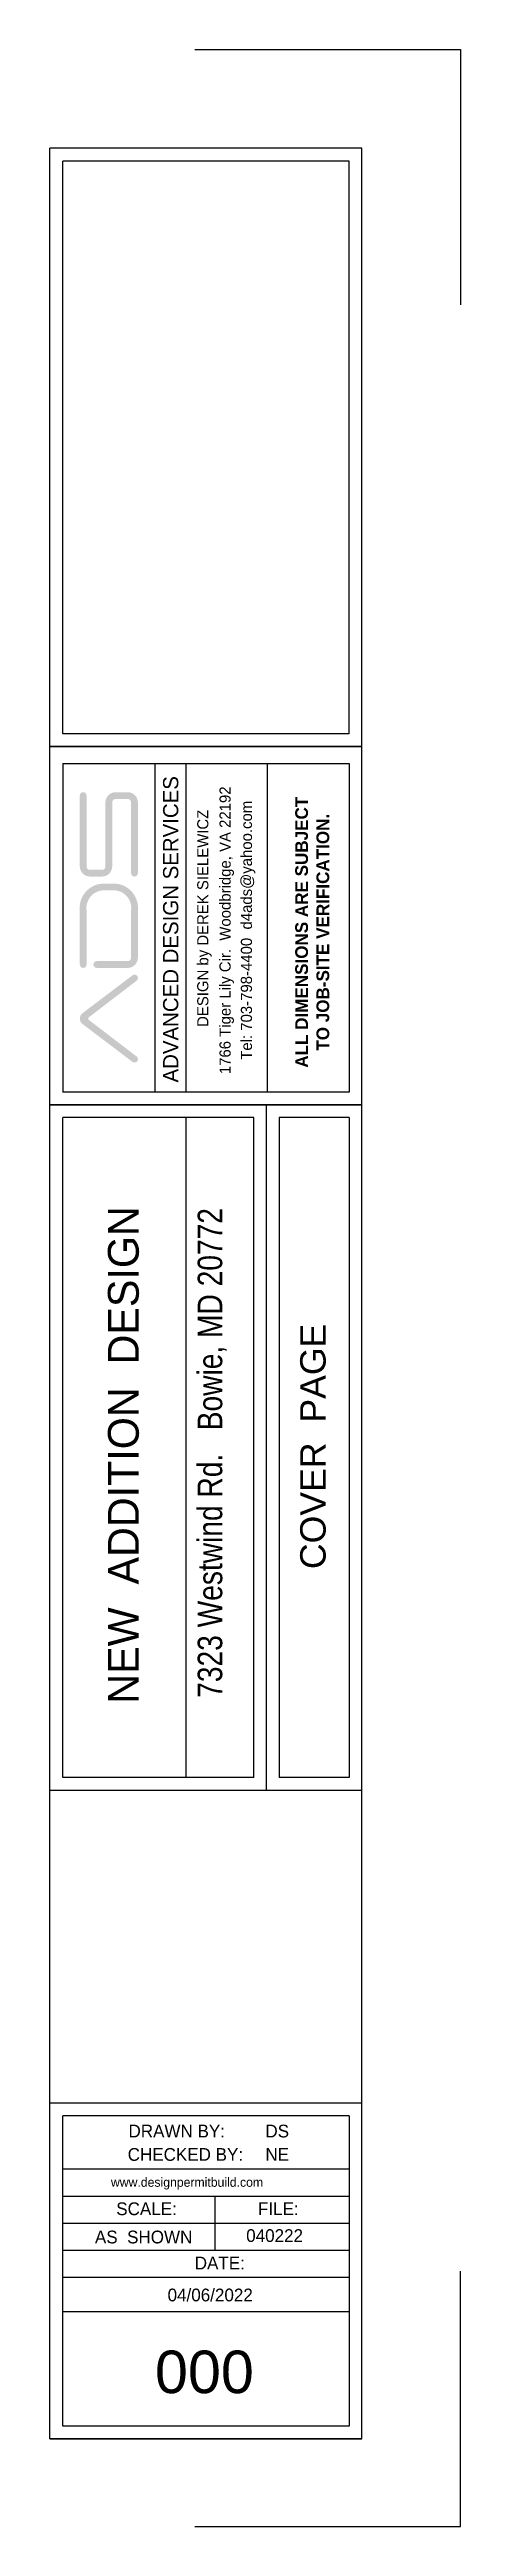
# Model space of a CAD drawing. Header units: inches. Extents: x -1842 to 12195, y -2228 to 2193.
# Drawn here: x 1645 to 1847, y 325 to 1543 of the extents above; entities that cross this region are included whole.
import ezdxf

# ---------------------------------------------------------------- set-up
doc = ezdxf.new("R2010")
doc.units = ezdxf.units.IN
doc.header["$LTSCALE"] = 6
doc.header["$MEASUREMENT"] = 0
doc.layers.add('Title Block', color=7, linetype='Continuous')
doc.styles.add('HS-DESIGN-PLAN', font='GOTHIC.TTF', dxfattribs={"height": 0.09375})
doc.styles.add('HS-DESIGN-TTLB', font='GOTHIC.TTF')

msp = doc.modelspace()

# ---------------------------------------------------------------- texts
at = {"layer": 'Title Block', "rotation": 90}
for s, insert, char_height, width, attachment_point, style in [('ADVANCED DESIGN SERVICES', (1704.4120683, 1110.5465389), 7.50975, 200.725788003, 5, 'HS-DESIGN-PLAN'), ('1766 Tiger Lily Cir.  Woodbridge, VA 22192', (1731.9784503, 1110.0499526), 5.48625, 248.576827248, 5, 'HS-DESIGN-PLAN'), ('1766 Tiger Lily Cir.  Woodbridge, VA 22192', (1731.9784503, 1110.0499526), 5.48625, 248.576827248, 5, 'HS-DESIGN-PLAN'), ('Tel: 703-798-4400  d4ads@yahoo.com', (1742.4863633, 1110.0729796), 5.48625, 248.576827248, 5, 'HS-DESIGN-PLAN'), ('Tel: 703-798-4400  d4ads@yahoo.com', (1742.4863633, 1110.0729796), 5.48625, 248.576827248, 5, 'HS-DESIGN-PLAN'), ('\\P{\\fCentury Gothic|b1|i0|c0|p34;\\H1.1429x;ALL DIMENSIONS ARE SUBJECT \\PTO JOB-SITE VERIFICATION.}', (1769.5409751, 1109.096174), 5.48625, 248.576827248, 5, 'HS-DESIGN-PLAN'), ('\\P{\\fCentury Gothic|b1|i0|c0|p34;\\H1.1429x;ALL DIMENSIONS ARE SUBJECT \\PTO JOB-SITE VERIFICATION.}', (1769.5409751, 1109.096174), 5.48625, 248.576827248, 5, 'HS-DESIGN-PLAN'), ('DESIGN by DEREK SIELEWICZ', (1721.0048074, 1115.9540474), 5.48625, 248.576827248, 5, 'HS-DESIGN-PLAN'), ('DESIGN by DEREK SIELEWICZ', (1721.0048074, 1115.9540474), 5.48625, 248.576827248, 5, 'HS-DESIGN-PLAN'), ('{\\H1.14632x;    NEW  ADDITION  DESIGN}', (1673.4649476, 707.1667828), 13.237439489, 488.490459411, 1, 'HS-DESIGN-TTLB'), ('\\pxb0.41667,a0.41667,t20;{\\fArial Narrow|b0|i0|c0|p34;7323 Westwind Rd.   Bowie, MD 20772}', (1717.6667004, 732.5981129), 12.085821891, 788.928518224, 1, 'HS-DESIGN-TTLB'), ('{\\fSwis721 BdOul BT|b0|i0|c0|p82;COVER  PAGE}', (1774.5067058, 856.2479665), 12.54047025, 315.279058952, 5, 'HS-DESIGN-TTLB')]:
    msp.add_mtext(s, dxfattribs=dict(at, insert=insert, char_height=char_height, width=width, attachment_point=attachment_point, style=style))
at = {"layer": 'Title Block', "style": 'HS-DESIGN-TTLB'}
for s, insert, char_height, width, attachment_point in [('DRAWN BY:', (1683.5901542, 522.6706384), 6.27, 50.128184718, 1), ('DS', (1751.0108844, 522.6706384), 6.27, 50.128184718, 1), ('CHECKED BY:', (1683.1832508, 511.163953), 6.27, 62.9454832, 1), ('NE', (1751.0108844, 511.163953), 6.27, 119.339266761, 1), ('www.designpermitbuild.com', (1674.9516086, 496.6317747), 4.5, 50.128184718, 1), ('SCALE:', (1677.5608439, 484.4526467), 6.27, 50.128184718, 1), ('FILE:', (1747.3491806, 484.4526467), 6.27, 50.128184718, 1), ('AS  SHOWN', (1667.0556753, 470.558138), 6.27, 50.128184718, 1), ('040222', (1741.5580165, 471.2604377), 6.27, 50.128184718, 1), ('DATE:', (1716.221594, 457.7685073), 6.27, 50.128184718, 1), ('04/06/2022', (1702.8506299, 442.051215), 6.27, 50.128184718, 1), ('{\\fSwis721 BlkOul BT|b0|i0|c0|p82;000}', (1720.9783504, 400.9562972), 20.9, 201.832735712, 5)]:
    msp.add_mtext(s, dxfattribs=dict(at, insert=insert, char_height=char_height, width=width, attachment_point=attachment_point))

# ---------------------------------------------------------------- hatches: boundary and pattern name
at = {"layer": 'Title Block'}
h = msp.add_hatch(color=256, dxfattribs=at)
h.paths.add_polyline_path([(1687.5281824, 1085.2007088, 0.1912949762), (1688.1961625, 1086.2357146), (1688.1961625, 1086.8827609, 0.1065363828), (1687.9175686, 1087.5283805, 0.1989123674), (1686.8343773, 1088.2051502), (1686.283702, 1088.2051502, 0.1139636446), (1685.5898969, 1087.9177667), (1661.0101236, 1069.3396385, 0.5149988252), (1661.0101236, 1063.9055228), (1685.5898969, 1045.3273946, 0.1139636446), (1686.283702, 1045.0400111), (1686.8343773, 1045.0400111, 0.1989123674), (1687.9175686, 1045.7167808, 0.1065363829), (1688.1961625, 1046.3624004), (1688.1961625, 1047.0094467, 0.1912949762), (1687.5281824, 1048.0444525), (1664.1137545, 1065.9289213, -0.5343557179), (1664.1137545, 1067.31624)])
h.paths.add_polyline_path([(1683.1898119, 1091.5427173, 0.4142135624), (1688.1961625, 1096.5490679), (1688.1961625, 1119.6888045, 0.440849221), (1676.5146777, 1133.0390729), (1671.2923268, 1133.0390729, 0.440849221), (1659.610842, 1119.6888045), (1659.610842, 1093.2115008, 0.4142135624), (1661.2796255, 1091.5427173, 0.4142135624), (1662.9484091, 1093.2115008), (1662.9484091, 1119.6888045, -0.4500136067), (1671.2923268, 1129.7015058), (1676.5146777, 1129.7015058, -0.4500136067), (1684.8585954, 1119.6888045), (1684.8585954, 1096.5490679, -0.4142135624), (1683.1898119, 1094.8802844), (1667.9547597, 1094.8802844, 0.4142135624), (1666.2859762, 1093.2115008, 0.4142135624), (1667.9547597, 1091.5427173)])
h.paths.add_polyline_path([(1672.2347187, 1141.480773, -0.4142135624), (1670.5659352, 1139.8119895), (1664.6171926, 1139.8119895, -0.4142135624), (1662.9484091, 1141.480773), (1662.9484091, 1176.3019944, 0.4142135624), (1661.2796255, 1177.9707779, 0.4142135624), (1659.610842, 1176.3019944), (1659.610842, 1141.480773, 0.4142135624), (1664.6171926, 1136.4744224), (1670.5659352, 1136.4744224, 0.4142135624), (1675.5722858, 1141.480773), (1675.5722858, 1172.9644273, -0.4142135624), (1677.2410693, 1174.6332108), (1683.1898119, 1174.6332108, -0.4142135624), (1684.8585954, 1172.9644273), (1684.8585954, 1138.1432059, 0.4142135624), (1686.527379, 1136.4744224, 0.4142135624), (1688.1961625, 1138.1432059), (1688.1961625, 1172.9644273, 0.4142135624), (1683.1898119, 1177.9707779), (1677.2410693, 1177.9707779, 0.4142135624), (1672.2347187, 1172.9644273)])
h = msp.add_hatch(color=256, dxfattribs=at)
h.paths.add_polyline_path([(1687.5281824, 1085.2007088, 0.1912949762), (1688.1961625, 1086.2357146), (1688.1961625, 1086.8827609, 0.1065363828), (1687.9175686, 1087.5283805, 0.1989123674), (1686.8343773, 1088.2051502), (1686.283702, 1088.2051502, 0.1139636446), (1685.5898969, 1087.9177667), (1661.0101236, 1069.3396385, 0.5149988252), (1661.0101236, 1063.9055228), (1685.5898969, 1045.3273946, 0.1139636446), (1686.283702, 1045.0400111), (1686.8343773, 1045.0400111, 0.1989123674), (1687.9175686, 1045.7167808, 0.1065363829), (1688.1961625, 1046.3624004), (1688.1961625, 1047.0094467, 0.1912949762), (1687.5281824, 1048.0444525), (1664.1137545, 1065.9289213, -0.5343557179), (1664.1137545, 1067.31624)])
h.paths.add_polyline_path([(1683.1898119, 1091.5427173, 0.4142135624), (1688.1961625, 1096.5490679), (1688.1961625, 1119.6888045, 0.440849221), (1676.5146777, 1133.0390729), (1671.2923268, 1133.0390729, 0.440849221), (1659.610842, 1119.6888045), (1659.610842, 1093.2115008, 0.4142135624), (1661.2796255, 1091.5427173, 0.4142135624), (1662.9484091, 1093.2115008), (1662.9484091, 1119.6888045, -0.4500136067), (1671.2923268, 1129.7015058), (1676.5146777, 1129.7015058, -0.4500136067), (1684.8585954, 1119.6888045), (1684.8585954, 1096.5490679, -0.4142135624), (1683.1898119, 1094.8802844), (1667.9547597, 1094.8802844, 0.4142135624), (1666.2859762, 1093.2115008, 0.4142135624), (1667.9547597, 1091.5427173)])
h.paths.add_polyline_path([(1672.2347187, 1141.480773, -0.4142135624), (1670.5659352, 1139.8119895), (1664.6171926, 1139.8119895, -0.4142135624), (1662.9484091, 1141.480773), (1662.9484091, 1176.3019944, 0.4142135624), (1661.2796255, 1177.9707779, 0.4142135624), (1659.610842, 1176.3019944), (1659.610842, 1141.480773, 0.4142135624), (1664.6171926, 1136.4744224), (1670.5659352, 1136.4744224, 0.4142135624), (1675.5722858, 1141.480773), (1675.5722858, 1172.9644273, -0.4142135624), (1677.2410693, 1174.6332108), (1683.1898119, 1174.6332108, -0.4142135624), (1684.8585954, 1172.9644273), (1684.8585954, 1138.1432059, 0.4142135624), (1686.527379, 1136.4744224, 0.4142135624), (1688.1961625, 1138.1432059), (1688.1961625, 1172.9644273, 0.4142135624), (1683.1898119, 1177.9707779), (1677.2410693, 1177.9707779, 0.4142135624), (1672.2347187, 1172.9644273)])

# ---------------------------------------------------------------- linework, layer by layer
for p, q in [((1716.3060684, 1543.1993155), (1847.1096534, 1543.1993155)), ((1716.3060684, 1543.1993155), (1847.1096534, 1543.1993155)), ((1847.1096534, 1543.1993155), (1847.1096534, 1417.7088355)), ((1847.1096534, 1543.1993155), (1847.1096534, 1417.7088355)), ((1847.1096534, 1543.1993155), (1847.1096534, 1417.7088355)), ((1847.1096534, 1543.1993155), (1847.1096534, 1417.7088355)), ((1847.1096534, 1543.1993155), (1847.1096534, 1417.7088355)), ((1847.1096534, 1543.1993155), (1847.1096534, 1417.7088355)), ((1847.1096534, 1543.1993155), (1847.1096534, 1417.7088355)), ((1847.1096534, 1543.1993155), (1847.1096534, 1417.7088355)), ((1847.1096534, 1543.1993155), (1847.1096534, 1417.7088355)), ((1847.1096534, 1543.1993155), (1847.1096534, 1417.7088355)), ((1847.1096534, 1543.1993155), (1847.1096534, 1417.7088355)), ((1847.1096534, 1543.1993155), (1847.1096534, 1417.7088355)), ((1847.1096534, 1543.1993155), (1847.1096534, 1417.7088355)), ((1847.1096534, 1543.1993155), (1847.1096534, 1417.7088355)), ((1847.1096534, 1543.1993155), (1847.1096534, 1417.7088355)), ((1847.1096534, 1543.1993155), (1847.1096534, 1417.7088355)), ((1847.1096534, 1543.1993155), (1847.1096534, 1417.7088355)), ((1847.1096534, 1543.1993155), (1847.1096534, 1417.7088355)), ((1847.1096534, 1543.1993155), (1847.1096534, 1417.7088355)), ((1847.1096534, 1543.1993155), (1847.1096534, 1417.7088355)), ((1847.1096534, 1543.1993155), (1847.1096534, 1417.7088355)), ((1847.1096534, 1543.1993155), (1847.1096534, 1417.7088355)), ((1847.1096534, 1543.1993155), (1847.1096534, 1417.7088355)), ((1847.1096534, 1543.1993155), (1847.1096534, 1417.7088355)), ((1847.1096534, 1543.1993155), (1847.1096534, 1417.7088355)), ((1847.1096534, 1543.1993155), (1847.1096534, 1417.7088355)), ((1847.1096534, 1543.1993155), (1847.1096534, 1417.7088355)), ((1847.1096534, 1543.1993155), (1847.1096534, 1417.7088355)), ((1847.1096534, 1543.1993155), (1847.1096534, 1417.7088355)), ((1847.1096534, 1543.1993155), (1847.1096534, 1417.7088355)), ((1644.9176934, 368.173124), (1644.9176934, 1494.6223455)), ((1798.5326934, 1494.6223455), (1644.9176934, 1494.6223455)), ((1792.2626934, 1488.3523455), (1651.1876934, 1488.3523455)), ((1651.1876934, 1206.7098455), (1651.1876934, 1488.3523455)), ((1792.2626934, 1488.3523455), (1651.1876934, 1488.3523455)), ((1651.1876934, 1206.7098455), (1651.1876934, 1488.3523455)), ((1792.2626934, 1206.7098455), (1792.2626934, 1488.3523455)), ((1792.2626934, 1206.7098455), (1792.2626934, 1488.3523455)), ((1798.5326934, 368.173124), (1798.5326934, 1494.6223455)), ((1792.2626934, 1206.7098455), (1651.1876934, 1206.7098455)), ((1792.2626934, 1206.7098455), (1651.1876934, 1206.7098455)), ((1644.9176934, 1200.4398455), (1798.5326934, 1200.4398455)), ((1644.9176934, 1200.4398455), (1798.5326934, 1200.4398455)), ((1644.9176934, 1200.4398455), (1798.5326934, 1200.4398455)), ((1798.5326934, 1200.4398455), (1644.9176934, 1200.4398455)), ((1651.2428184, 1192.0310955), (1792.2626934, 1192.0310955)), ((1651.2428184, 1192.0310955), (1651.2428184, 1030.5268462)), ((1651.2428184, 1192.0310955), (1651.2428184, 1030.5268462)), ((1696.7742907, 1030.5268462), (1696.7742907, 1192.0310955)), ((1696.7742907, 1030.5268462), (1696.7742907, 1192.0310955)), ((1712.0285225, 1030.5268462), (1712.0285225, 1192.0310955)), ((1712.0285225, 1030.5268462), (1712.0285225, 1192.0310955)), ((1752.0285225, 1030.5268462), (1752.0285225, 1192.0310955)), ((1752.0285225, 1030.5268462), (1752.0285225, 1192.0310955)), ((1792.2626934, 1192.0310955), (1792.2626934, 1030.5268462)), ((1644.9176934, 1024.2568462), (1798.5326934, 1024.2568462)), ((1644.9176934, 1024.2568462), (1798.5326934, 1024.2568462)), ((1798.5326934, 1024.2568462), (1644.9176934, 1024.2568462)), ((1792.2626934, 1030.5268462), (1651.1876934, 1030.5268462)), ((1751.5076934, 687.1946165), (1751.5076934, 1024.2568462)), ((1651.1876934, 693.4646165), (1651.1876934, 1017.9868462)), ((1745.2376934, 1017.9868462), (1651.1876934, 1017.9868462)), ((1712.0085415, 693.4646165), (1712.0085415, 1017.9868462)), ((1745.2376934, 693.4646165), (1745.2376934, 1017.9868462)), ((1792.2626934, 1017.9868462), (1757.7776934, 1017.9868462)), ((1757.7776934, 1017.9868462), (1757.7776934, 693.4646165)), ((1792.2626934, 1017.9868462), (1792.2626934, 693.4646165)), ((1644.9176934, 687.1946165), (1798.5326934, 687.1946165)), ((1644.9176934, 687.1946165), (1798.5326934, 687.1946165)), ((1745.2376934, 693.4646165), (1651.1876934, 693.4646165)), ((1792.2626934, 693.4646165), (1757.7776934, 693.4646165)), ((1644.9176934, 533.3333665), (1798.5326934, 533.3333665)), ((1651.1876934, 500.7392969), (1651.1876934, 527.0633665)), ((1792.2626934, 527.0633665), (1651.1876934, 527.0633665)), ((1792.2626934, 527.0633665), (1792.2626934, 500.7392969)), ((1651.1876934, 374.443124), (1651.1876934, 500.7392969)), ((1792.2626934, 500.7392969), (1651.1876934, 500.7392969)), ((1792.2626934, 500.7392969), (1792.2626934, 374.443124)), ((1792.2626934, 487.4155469), (1651.1876934, 487.4155469)), ((1726.2376934, 460.7680469), (1726.2376934, 487.4155469)), ((1792.2626934, 474.0917969), (1651.1876934, 474.0917969)), ((1792.2626934, 460.7680469), (1651.1876934, 460.7680469)), ((1792.2626934, 447.4442969), (1651.1876934, 447.4442969)), ((1847.1096534, 325.0791885), (1847.1096534, 450.5696685)), ((1847.1096534, 325.0791885), (1847.1096534, 450.5696685)), ((1847.1096534, 325.0791885), (1847.1096534, 450.5696685)), ((1847.1096534, 325.0791885), (1847.1096534, 450.5696685)), ((1847.1096534, 325.0791885), (1847.1096534, 450.5696685)), ((1847.1096534, 325.0791885), (1847.1096534, 450.5696685)), ((1847.1096534, 325.0791885), (1847.1096534, 450.5696685)), ((1847.1096534, 325.0791885), (1847.1096534, 450.5696685)), ((1847.1096534, 325.0791885), (1847.1096534, 450.5696685)), ((1847.1096534, 325.0791885), (1847.1096534, 450.5696685)), ((1847.1096534, 325.0791885), (1847.1096534, 450.5696685)), ((1847.1096534, 325.0791885), (1847.1096534, 450.5696685)), ((1792.2626934, 430.6435995), (1651.1876934, 430.6435995)), ((1644.9176934, 368.173124), (1798.5326934, 368.173124)), ((1644.9176934, 368.173124), (1798.5326934, 368.173124)), ((1644.9176934, 368.173124), (1798.5326934, 368.173124)), ((1644.9176934, 368.173124), (1798.5326934, 368.173124)), ((1798.5326934, 368.173124), (1644.9176934, 368.173124)), ((1792.2626934, 374.443124), (1651.2428184, 374.443124)), ((1716.3060684, 325.0791885), (1847.1096534, 325.0791885)), ((1716.3060684, 325.0791885), (1847.1096534, 325.0791885))]:
    msp.add_line(p, q, dxfattribs=at)
at = {"layer": 'Title Block', "const_width": 0.5}
for points in [[(1644.9176934, 1494.6223455), (1798.5326934, 1494.6223455)], [(1644.9176934, 368.173124), (1644.9176934, 1494.6223455)], [(1798.5326934, 368.173124), (1798.5326934, 1494.6223455)], [(1644.9176934, 1200.4398455), (1798.5326934, 1200.4398455)], [(1644.9176934, 1200.4398455), (1798.5326934, 1200.4398455)], [(1644.9176934, 1024.2568462), (1798.5326934, 1024.2568462)], [(1644.9176934, 1024.2568462), (1798.5326934, 1024.2568462)], [(1751.5076934, 687.1946165), (1751.5076934, 1024.2568462)], [(1644.9176934, 687.1946165), (1798.5326934, 687.1946165)], [(1644.9176934, 533.3333665), (1798.5326934, 533.3333665)], [(1644.9176934, 368.173124), (1798.5326934, 368.173124)], [(1644.9176934, 368.173124), (1798.5326934, 368.173124)], [(1644.9176934, 368.173124), (1798.5326934, 368.173124)]]:
    msp.add_lwpolyline(points, dxfattribs=at)

msp.set_redraw_order([(e.dxf.handle, doc.entitydb.next_handle()) for e in msp.query("TEXT MTEXT ATTDEF DIMENSION ARC_DIMENSION")])  # texts and dimensions are drawn at this point

doc.saveas('drawing.dxf')
